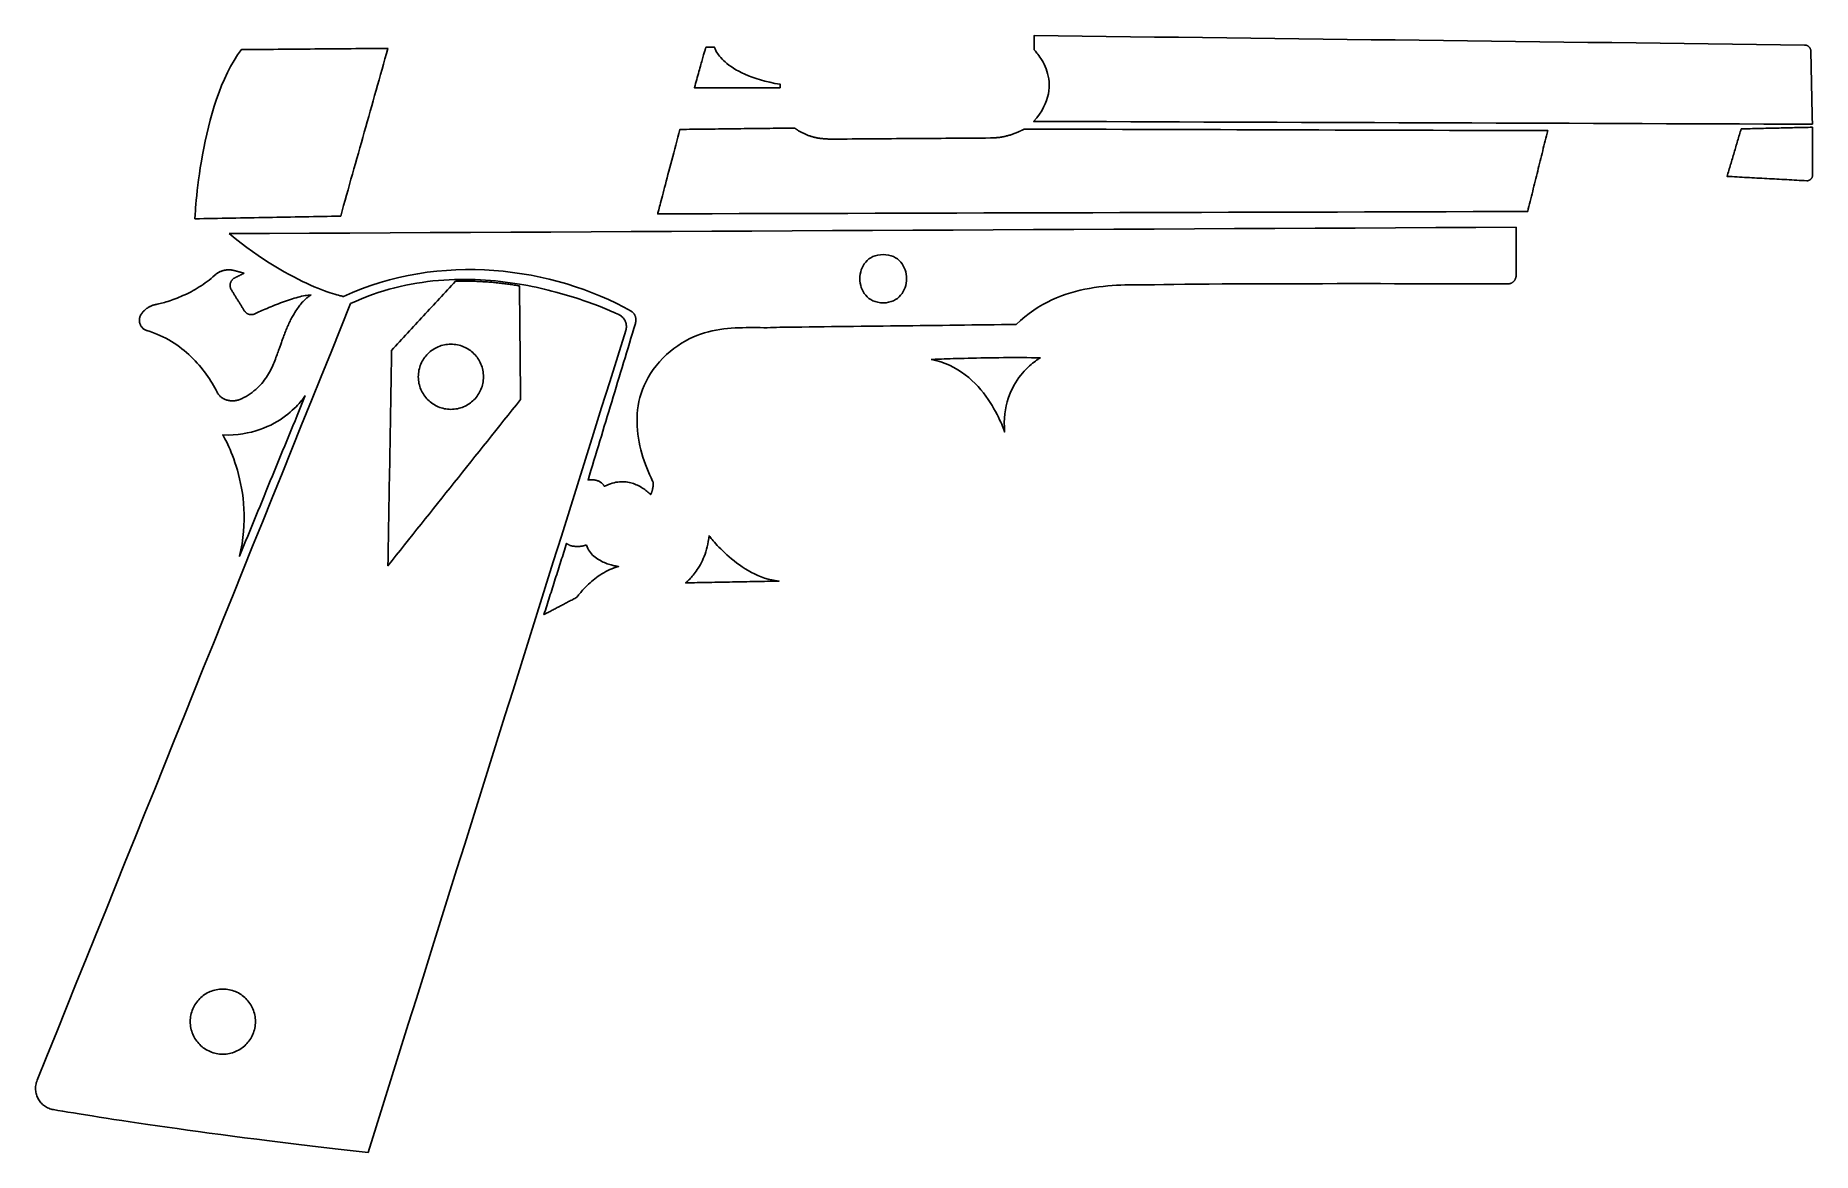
# Model space of a CAD drawing. Header units: millimetres. Extents: x 163 to 301, y -149 to -61.
import ezdxf

# ---------------------------------------------------------------- set-up
doc = ezdxf.new("R2010")
doc.units = ezdxf.units.MM

msp = doc.modelspace()

# ---------------------------------------------------------------- linework, layer by layer
for points in [[(220.730572, -65.497202), (220.730572, -65.488566), (220.730572, -65.47993), (220.730572, -65.471294), (220.730572, -65.462658), (220.730572, -65.454022), (220.730572, -65.445386), (220.730572, -65.43675), (220.730572, -65.428114), (220.730572, -65.419478), (220.730572, -65.410842), (220.730572, -65.402206), (220.730572, -65.39357), (220.730572, -65.384934), (220.730572, -65.376298), (220.730572, -65.367662), (220.730572, -65.359026), (220.730572, -65.35039), (220.730572, -65.341754), (220.730572, -65.333118), (220.730572, -65.324482), (220.730572, -65.315846), (220.730572, -65.30721), (220.730572, -65.298574), (220.730572, -65.289938), (220.730572, -65.281302), (220.730572, -65.272666), (220.730572, -65.26403), (220.730572, -65.255394), (220.730572, -65.246758), (220.730572, -65.238122), (220.730572, -65.229486), (220.730572, -65.22085), (220.308678, -65.143888), (219.910152, -65.059814), (219.534486, -64.969136), (219.180918, -64.872362), (218.848686, -64.770254), (218.537282, -64.663574), (218.245944, -64.55283), (217.974164, -64.43853), (217.72118, -64.321436), (217.48623, -64.202056), (217.268806, -64.081152), (217.0684, -63.959486), (216.883996, -63.837566), (216.71534, -63.7159), (216.561416, -63.59525), (216.421716, -63.476378), (216.295478, -63.359792), (216.182194, -63.246), (216.081102, -63.135764), (215.991694, -63.029846), (215.913208, -62.928754), (215.844882, -62.832996), (215.786208, -62.743334), (215.736678, -62.66053), (215.695276, -62.585092), (215.661494, -62.517528), (215.634824, -62.4586), (215.614504, -62.40907), (215.599772, -62.369446), (215.59012, -62.340236), (215.584786, -62.322202), (215.583262, -62.316106), (215.581738, -62.316106), (215.57742, -62.316106), (215.570308, -62.316106), (215.560656, -62.316106), (215.548718, -62.316106), (215.534494, -62.316106), (215.518238, -62.316106), (215.500204, -62.316106), (215.480392, -62.316106), (215.459056, -62.316106), (215.43645, -62.316106), (215.412574, -62.316106), (215.387682, -62.316106), (215.362028, -62.316106), (215.335612, -62.316106), (215.308688, -62.316106), (215.28151, -62.316106), (215.254078, -62.316106), (215.226646, -62.316106), (215.199468, -62.316106), (215.172544, -62.316106), (215.146128, -62.316106), (215.12022, -62.316106), (215.095328, -62.316106), (215.071452, -62.316106), (215.048592, -62.316106), (215.027256, -62.316106), (215.007444, -62.316106), (214.989156, -62.316106), (214.972646, -62.316106), (214.958168, -62.316106), (214.945976, -62.316106), (214.941404, -62.32017), (214.9348, -62.331854), (214.926418, -62.351158), (214.916004, -62.377828), (214.903812, -62.411864), (214.889842, -62.453012), (214.874094, -62.501018), (214.856568, -62.555882), (214.837518, -62.61735), (214.816944, -62.685422), (214.794592, -62.759844), (214.770716, -62.840362), (214.745316, -62.926722), (214.718646, -63.018924), (214.690452, -63.116968), (214.660734, -63.220346), (214.629746, -63.329312), (214.597488, -63.443358), (214.56396, -63.562484), (214.529162, -63.686436), (214.493348, -63.81496), (214.456264, -63.948056), (214.418164, -64.085724), (214.379048, -64.227456), (214.338916, -64.373252), (214.297768, -64.522858), (214.255858, -64.676274), (214.212932, -64.833246), (214.169244, -64.993774), (214.124794, -65.157604), (214.079582, -65.324482), (214.033608, -65.494154), (214.242904, -65.494154), (214.4522, -65.494154), (214.661496, -65.494154), (214.870792, -65.494154), (215.080088, -65.494154), (215.289384, -65.494154), (215.49868, -65.494154), (215.707976, -65.494154), (215.917272, -65.494154), (216.126568, -65.494154), (216.335864, -65.494154), (216.54516, -65.494154), (216.754456, -65.494154), (216.963752, -65.494154), (217.173048, -65.494154), (217.382344, -65.494154), (217.59164, -65.494154), (217.800936, -65.494154), (218.010232, -65.494154), (218.219528, -65.494154), (218.428824, -65.494154), (218.63812, -65.494154), (218.847416, -65.494154), (219.056712, -65.494154), (219.266008, -65.494154), (219.475304, -65.494154), (219.6846, -65.494154), (219.893896, -65.494154), (220.103192, -65.494154), (220.312488, -65.494154), (220.521784, -65.494154)], [(301.24908, -68.329302), (301.24527, -68.151248), (301.24146, -67.973194), (301.23765, -67.79514), (301.23384, -67.617086), (301.23003, -67.439032), (301.22622, -67.260978), (301.22241, -67.082924), (301.2186, -66.90487), (301.21479, -66.726816), (301.21098, -66.548762), (301.20717, -66.370708), (301.20336, -66.192654), (301.19955, -66.0146), (301.19574, -65.836546), (301.19193, -65.658492), (301.18812, -65.480438), (301.18431, -65.302384), (301.1805, -65.12433), (301.17669, -64.946276), (301.17288, -64.768222), (301.16907, -64.590168), (301.16526, -64.412114), (301.16145, -64.23406), (301.15764, -64.056006), (301.15383, -63.877952), (301.15002, -63.699898), (301.14621, -63.521844), (301.1424, -63.34379), (301.13859, -63.165736), (301.13478, -62.987682), (301.13097, -62.809628), (301.12716, -62.631574), (301.126144, -62.60719), (301.123858, -62.58306), (301.120302, -62.559184), (301.11573, -62.535816), (301.110142, -62.512956), (301.103284, -62.49035), (301.09541, -62.468252), (301.08652, -62.446662), (301.076614, -62.42558), (301.065946, -62.405006), (301.054262, -62.385194), (301.041562, -62.36589), (301.0281, -62.347348), (301.013876, -62.329314), (300.998636, -62.312042), (300.982634, -62.295532), (300.96587, -62.279784), (300.948598, -62.264798), (300.930564, -62.250574), (300.911768, -62.237366), (300.892464, -62.22492), (300.872398, -62.21349), (300.851824, -62.202822), (300.830742, -62.19317), (300.809152, -62.184534), (300.787054, -62.176914), (300.764448, -62.17031), (300.741334, -62.164722), (300.717966, -62.160404), (300.69409, -62.157102), (300.66996, -62.15507), (300.645576, -62.154054), (298.766738, -62.13094), (296.8879, -62.107826), (295.009062, -62.084712), (293.130224, -62.061598), (291.251386, -62.038484), (289.372548, -62.01537), (287.49371, -61.992256), (285.614872, -61.969142), (283.736034, -61.946028), (281.857196, -61.922914), (279.978358, -61.8998), (278.09952, -61.876686), (276.220682, -61.853572), (274.341844, -61.830458), (272.463006, -61.807344), (270.584168, -61.78423), (268.70533, -61.761116), (266.826492, -61.738002), (264.947654, -61.714888), (263.068816, -61.691774), (261.189978, -61.66866), (259.31114, -61.645546), (257.432302, -61.622432), (255.553464, -61.599318), (253.674626, -61.576204), (251.795788, -61.55309), (249.91695, -61.529976), (248.038112, -61.506862), (246.159274, -61.483748), (244.280436, -61.460634), (242.401598, -61.43752), (240.52276, -61.414406), (240.52276, -61.449204), (240.52276, -61.484002), (240.52276, -61.5188), (240.52276, -61.553598), (240.52276, -61.588396), (240.52276, -61.623194), (240.52276, -61.657992), (240.52276, -61.69279), (240.52276, -61.727588), (240.52276, -61.762386), (240.52276, -61.797184), (240.52276, -61.831982), (240.52276, -61.86678), (240.52276, -61.901578), (240.52276, -61.936376), (240.52276, -61.971174), (240.52276, -62.005972), (240.52276, -62.04077), (240.52276, -62.075568), (240.52276, -62.110366), (240.52276, -62.145164), (240.52276, -62.179962), (240.52276, -62.21476), (240.52276, -62.249558), (240.52276, -62.284356), (240.52276, -62.319154), (240.52276, -62.353952), (240.52276, -62.38875), (240.52276, -62.423548), (240.52276, -62.458346), (240.52276, -62.493144), (240.52276, -62.527942), (240.53038, -62.535308), (240.552224, -62.557406), (240.587022, -62.593728), (240.632996, -62.64402), (240.688876, -62.707774), (240.753138, -62.784482), (240.824258, -62.87389), (240.900712, -62.975744), (240.980976, -63.089536), (241.06378, -63.214758), (241.147346, -63.351156), (241.230404, -63.498476), (241.31143, -63.65621), (241.3889, -63.82385), (241.461544, -64.001142), (241.527584, -64.187578), (241.58575, -64.382904), (241.634518, -64.586612), (241.672364, -64.798448), (241.697764, -65.018158), (241.709194, -65.24498), (241.705384, -65.478914), (241.684556, -65.719198), (241.64544, -65.965578), (241.586512, -66.2178), (241.506248, -66.475356), (241.403124, -66.737992), (241.27587, -67.0052), (241.122708, -67.276726), (240.942368, -67.552062), (240.733326, -67.8307), (240.494058, -68.112386), (242.392708, -68.119244), (244.291358, -68.126102), (246.190008, -68.13296), (248.088658, -68.139818), (249.987308, -68.146676), (251.885958, -68.153534), (253.784608, -68.160392), (255.683258, -68.16725), (257.581908, -68.174108), (259.480558, -68.180966), (261.379208, -68.187824), (263.277858, -68.194682), (265.176508, -68.20154), (267.075158, -68.208398), (268.973808, -68.215256), (270.872458, -68.222114), (272.771108, -68.228972), (274.669758, -68.23583), (276.568408, -68.242688), (278.467058, -68.249546), (280.365708, -68.256404), (282.264358, -68.263262), (284.163008, -68.27012), (286.061658, -68.276978), (287.960308, -68.283836), (289.858958, -68.290694), (291.757608, -68.297552), (293.656258, -68.30441), (295.554908, -68.311268), (297.453558, -68.318126), (299.352208, -68.324984)], [(186.433714, -75.500484), (186.078114, -75.507088), (185.722514, -75.513692), (185.366914, -75.520296), (185.011314, -75.5269), (184.655714, -75.533504), (184.300114, -75.540108), (183.944514, -75.546712), (183.588914, -75.553316), (183.233314, -75.55992), (182.877714, -75.566524), (182.522114, -75.573128), (182.166514, -75.579732), (181.810914, -75.586336), (181.455314, -75.59294), (181.099714, -75.599544), (180.744114, -75.606148), (180.388514, -75.612752), (180.032914, -75.619356), (179.677314, -75.62596), (179.321714, -75.632564), (178.966114, -75.639168), (178.610514, -75.645772), (178.254914, -75.652376), (177.899314, -75.65898), (177.543714, -75.665584), (177.188114, -75.672188), (176.832514, -75.678792), (176.476914, -75.685396), (176.121314, -75.692), (175.765714, -75.698604), (175.410114, -75.705208), (175.054514, -75.711812), (175.055784, -75.686158), (175.059594, -75.61072), (175.066706, -75.487784), (175.077374, -75.320144), (175.092106, -75.110086), (175.111156, -74.86015), (175.135286, -74.572876), (175.16475, -74.250804), (175.200056, -73.89622), (175.241712, -73.511664), (175.290226, -73.099676), (175.346106, -72.662796), (175.409606, -72.20331), (175.481234, -71.724012), (175.561498, -71.227188), (175.650906, -70.715378), (175.749712, -70.191122), (175.858678, -69.656706), (175.978058, -69.11467), (176.10836, -68.567554), (176.250092, -68.017898), (176.403508, -67.468242), (176.56937, -66.920872), (176.747932, -66.378582), (176.939702, -65.843658), (177.145188, -65.318386), (177.364898, -64.80556), (177.599086, -64.307466), (177.84826, -63.826644), (178.112928, -63.365634), (178.393598, -62.926976), (178.690778, -62.51321), (179.047902, -62.510162), (179.405026, -62.507114), (179.76215, -62.504066), (180.119274, -62.501018), (180.476398, -62.49797), (180.833522, -62.494922), (181.190646, -62.491874), (181.54777, -62.488826), (181.904894, -62.485778), (182.262018, -62.48273), (182.619142, -62.479682), (182.976266, -62.476634), (183.33339, -62.473586), (183.690514, -62.470538), (184.047638, -62.46749), (184.404762, -62.464442), (184.761886, -62.461394), (185.11901, -62.458346), (185.476134, -62.455298), (185.833258, -62.45225), (186.190382, -62.449202), (186.547506, -62.446154), (186.90463, -62.443106), (187.261754, -62.440058), (187.618878, -62.43701), (187.976002, -62.433962), (188.333126, -62.430914), (188.69025, -62.427866), (189.047374, -62.424818), (189.404498, -62.42177), (189.761622, -62.418722), (190.118746, -62.415674), (190.00343, -62.82436), (189.888114, -63.233046), (189.772798, -63.641732), (189.657482, -64.050418), (189.542166, -64.459104), (189.42685, -64.86779), (189.311534, -65.276476), (189.196218, -65.685162), (189.080902, -66.093848), (188.965586, -66.502534), (188.85027, -66.91122), (188.734954, -67.319906), (188.619638, -67.728592), (188.504322, -68.137278), (188.389006, -68.545964), (188.27369, -68.95465), (188.158374, -69.363336), (188.043058, -69.772022), (187.927742, -70.180708), (187.812426, -70.589394), (187.69711, -70.99808), (187.581794, -71.406766), (187.466478, -71.815452), (187.351162, -72.224138), (187.235846, -72.632824), (187.12053, -73.04151), (187.005214, -73.450196), (186.889898, -73.858882), (186.774582, -74.267568), (186.659266, -74.676254), (186.54395, -75.08494)], [(239.774222, -68.708016), (239.763554, -68.713604), (239.752378, -68.719446), (239.740948, -68.725288), (239.729264, -68.73113), (239.717326, -68.737226), (239.705134, -68.743322), (239.692942, -68.749418), (239.680496, -68.755514), (239.667796, -68.761864), (239.654842, -68.768214), (239.641634, -68.774564), (239.628172, -68.781168), (239.614456, -68.787772), (239.600486, -68.794376), (239.586516, -68.80098), (239.572292, -68.807584), (239.557814, -68.814442), (239.543336, -68.8213), (239.528604, -68.828158), (239.513618, -68.835016), (239.498632, -68.841874), (239.483392, -68.848986), (239.467898, -68.856098), (239.452404, -68.86321), (239.436656, -68.870322), (239.420908, -68.877434), (239.404906, -68.884546), (239.388904, -68.891912), (239.372648, -68.899278), (239.356392, -68.906644), (239.339882, -68.91401), (239.323372, -68.921376), (239.255046, -68.951348), (239.186974, -68.980304), (239.119156, -69.008244), (239.051592, -69.035168), (238.984282, -69.06133), (238.917226, -69.086476), (238.850424, -69.110606), (238.783622, -69.13372), (238.71682, -69.155818), (238.650018, -69.1769), (238.58347, -69.19722), (238.516668, -69.216524), (238.449866, -69.234812), (238.383064, -69.252084), (238.316008, -69.268594), (238.248952, -69.284088), (238.181642, -69.298566), (238.114078, -69.312028), (238.04626, -69.324728), (237.978188, -69.336412), (237.909608, -69.347334), (237.840774, -69.35724), (237.771432, -69.36613), (237.701582, -69.374258), (237.631224, -69.38137), (237.560358, -69.38772), (237.488984, -69.393054), (237.417102, -69.397626), (237.344458, -69.401182), (237.271306, -69.403976), (237.197392, -69.405754), (237.122716, -69.40677), (236.737144, -69.409564), (236.351572, -69.412358), (235.966, -69.415152), (235.580428, -69.417946), (235.194856, -69.42074), (234.809284, -69.423534), (234.423712, -69.426328), (234.03814, -69.429122), (233.652568, -69.431916), (233.266996, -69.43471), (232.881424, -69.437504), (232.495852, -69.440298), (232.11028, -69.443092), (231.724708, -69.445886), (231.339136, -69.44868), (230.953564, -69.451474), (230.567992, -69.454268), (230.18242, -69.457062), (229.796848, -69.459856), (229.411276, -69.46265), (229.025704, -69.465444), (228.640132, -69.468238), (228.25456, -69.471032), (227.868988, -69.473826), (227.483416, -69.47662), (227.097844, -69.479414), (226.712272, -69.482208), (226.3267, -69.485002), (225.941128, -69.487796), (225.555556, -69.49059), (225.169984, -69.493384), (224.784412, -69.496178), (224.761044, -69.496178), (224.737168, -69.496178), (224.713038, -69.495924), (224.688654, -69.49567), (224.663762, -69.495162), (224.638616, -69.494654), (224.613216, -69.494146), (224.587562, -69.493384), (224.5614, -69.492622), (224.534984, -69.491606), (224.508314, -69.49059), (224.48139, -69.489574), (224.454212, -69.488304), (224.42678, -69.487034), (224.399094, -69.48551), (224.371154, -69.483986), (224.343214, -69.482462), (224.31502, -69.480684), (224.286572, -69.478906), (224.25787, -69.476874), (224.229168, -69.474842), (224.200212, -69.472556), (224.171256, -69.47027), (224.142046, -69.467984), (224.112836, -69.465444), (224.083372, -69.462904), (224.053908, -69.46011), (224.02419, -69.457316), (223.994472, -69.454522), (223.964754, -69.451474), (223.935036, -69.448426), (223.905064, -69.445124), (223.84512, -69.438266), (223.78543, -69.430392), (223.72574, -69.421756), (223.666304, -69.412104), (223.607122, -69.40169), (223.54794, -69.39026), (223.489012, -69.378068), (223.430338, -69.36486), (223.371918, -69.35089), (223.313752, -69.336158), (223.25584, -69.32041), (223.198182, -69.3039), (223.140778, -69.286628), (223.083628, -69.268594), (223.026732, -69.249544), (222.97009, -69.229732), (222.913702, -69.209158), (222.857568, -69.187822), (222.801688, -69.165724), (222.746316, -69.14261), (222.691198, -69.118734), (222.636334, -69.094096), (222.581724, -69.068696), (222.527622, -69.042534), (222.473774, -69.01561), (222.420434, -68.987924), (222.367348, -68.959476), (222.31477, -68.930266), (222.262446, -68.900294), (222.21063, -68.86956), (222.159068, -68.838064), (222.108014, -68.805806), (222.10014, -68.800726), (222.092266, -68.795646), (222.084392, -68.790566), (222.076518, -68.785486), (222.068644, -68.780406), (222.06077, -68.775326), (222.052896, -68.770246), (222.045022, -68.765166), (222.037148, -68.760086), (222.029274, -68.755006), (222.0214, -68.749926), (222.013526, -68.744846), (222.005652, -68.739766), (221.997778, -68.734686), (221.989904, -68.729606), (221.98203, -68.724526), (221.974156, -68.719446), (221.966282, -68.714366), (221.958408, -68.709286), (221.950534, -68.704206), (221.94266, -68.699126), (221.934786, -68.694046), (221.926912, -68.688966), (221.919038, -68.683886), (221.911164, -68.678806), (221.90329, -68.673726), (221.895416, -68.668646), (221.887542, -68.663566), (221.879668, -68.658486), (221.871794, -68.653406), (221.86392, -68.648326), (221.856046, -68.643246), (221.826582, -68.643246), (221.797118, -68.643246), (221.767654, -68.643246), (221.73819, -68.643246), (221.708726, -68.643246), (221.679262, -68.643246), (221.649798, -68.643246), (221.620334, -68.643246), (221.59087, -68.643246), (221.561406, -68.643246), (221.531942, -68.643246), (221.502478, -68.643246), (221.473014, -68.643246), (221.44355, -68.643246), (221.414086, -68.643246), (221.384622, -68.643246), (221.355158, -68.643246), (221.325694, -68.643246), (221.29623, -68.643246), (221.266766, -68.643246), (221.237302, -68.643246), (221.207838, -68.643246), (221.178374, -68.643246), (221.14891, -68.643246), (221.119446, -68.643246), (221.089982, -68.643246), (221.060518, -68.643246), (221.031054, -68.643246), (221.00159, -68.643246), (220.972126, -68.643246), (220.942662, -68.643246), (220.913198, -68.643246), (220.662754, -68.646294), (220.41231, -68.649342), (220.161866, -68.65239), (219.911422, -68.655438), (219.660978, -68.658486), (219.410534, -68.661534), (219.16009, -68.664582), (218.909646, -68.66763), (218.659202, -68.670678), (218.408758, -68.673726), (218.158314, -68.676774), (217.90787, -68.679822), (217.657426, -68.68287), (217.406982, -68.685918), (217.156538, -68.688966), (216.906094, -68.692014), (216.65565, -68.695062), (216.405206, -68.69811), (216.154762, -68.701158), (215.904318, -68.704206), (215.653874, -68.707254), (215.40343, -68.710302), (215.152986, -68.71335), (214.902542, -68.716398), (214.652098, -68.719446), (214.401654, -68.722494), (214.15121, -68.725542), (213.900766, -68.72859), (213.650322, -68.731638), (213.399878, -68.734686), (213.149434, -68.737734), (212.89899, -68.740782), (212.817456, -69.047614), (212.736176, -69.353938), (212.65515, -69.659246), (212.574632, -69.96303), (212.494622, -70.264782), (212.415628, -70.563486), (212.337396, -70.858888), (212.260434, -71.150226), (212.184742, -71.436992), (212.110574, -71.718424), (212.03793, -71.994014), (211.967064, -72.263), (211.897976, -72.524874), (211.831174, -72.778874), (211.766404, -73.024746), (211.704174, -73.261474), (211.644484, -73.488804), (211.587334, -73.70572), (211.533232, -73.911968), (211.482178, -74.106786), (211.434172, -74.289412), (211.389468, -74.459592), (211.34832, -74.61631), (211.310982, -74.759312), (211.277454, -74.887582), (211.247736, -75.000866), (211.222082, -75.098402), (211.200746, -75.179682), (211.183982, -75.243944), (211.17179, -75.29068), (211.164424, -75.319128), (211.161884, -75.32878), (213.283038, -75.322938), (215.404192, -75.317096), (217.525346, -75.311254), (219.6465, -75.305412), (221.767654, -75.29957), (223.888808, -75.293728), (226.009962, -75.287886), (228.131116, -75.282044), (230.25227, -75.276202), (232.373424, -75.27036), (234.494578, -75.264518), (236.615732, -75.258676), (238.736886, -75.252834), (240.85804, -75.246992), (242.979194, -75.24115), (245.100348, -75.235308), (247.221502, -75.229466), (249.342656, -75.223624), (251.46381, -75.217782), (253.584964, -75.21194), (255.706118, -75.206098), (257.827272, -75.200256), (259.948426, -75.194414), (262.06958, -75.188572), (264.190734, -75.18273), (266.311888, -75.176888), (268.433042, -75.171046), (270.554196, -75.165204), (272.67535, -75.159362), (274.796504, -75.15352), (276.917658, -75.147678), (279.038812, -75.141836), (279.08758, -74.944732), (279.136348, -74.747628), (279.185116, -74.550524), (279.233884, -74.35342), (279.282652, -74.156316), (279.33142, -73.959212), (279.380188, -73.762108), (279.428956, -73.565004), (279.477724, -73.3679), (279.526492, -73.170796), (279.57526, -72.973692), (279.624028, -72.776588), (279.672796, -72.579484), (279.721564, -72.38238), (279.770332, -72.185276), (279.8191, -71.988172), (279.867868, -71.791068), (279.916636, -71.593964), (279.965404, -71.39686), (280.014172, -71.199756), (280.06294, -71.002652), (280.111708, -70.805548), (280.160476, -70.608444), (280.209244, -70.41134), (280.258012, -70.214236), (280.30678, -70.017132), (280.355548, -69.820028), (280.404316, -69.622924), (280.453084, -69.42582), (280.501852, -69.228716), (280.55062, -69.031612), (280.599388, -68.834508), (279.323546, -68.830698), (278.047704, -68.826888), (276.771862, -68.823078), (275.49602, -68.819268), (274.220178, -68.815458), (272.944336, -68.811648), (271.668494, -68.807838), (270.392652, -68.804028), (269.11681, -68.800218), (267.840968, -68.796408), (266.565126, -68.792598), (265.289284, -68.788788), (264.013442, -68.784978), (262.7376, -68.781168), (261.461758, -68.777358), (260.185916, -68.773548), (258.910074, -68.769738), (257.634232, -68.765928), (256.35839, -68.762118), (255.082548, -68.758308), (253.806706, -68.754498), (252.530864, -68.750688), (251.255022, -68.746878), (249.97918, -68.743068), (248.703338, -68.739258), (247.427496, -68.735448), (246.151654, -68.731638), (244.875812, -68.727828), (243.59997, -68.724018), (242.324128, -68.720208), (241.048286, -68.716398)], [(295.69537, -68.698364), (295.869106, -68.6943), (296.042842, -68.690236), (296.216578, -68.686172), (296.390314, -68.682108), (296.56405, -68.678298), (296.737786, -68.674234), (296.911522, -68.67017), (297.085258, -68.666106), (297.258994, -68.662296), (297.43273, -68.658232), (297.606466, -68.654168), (297.780202, -68.650104), (297.953938, -68.646294), (298.127674, -68.64223), (298.30141, -68.638166), (298.475146, -68.634102), (298.648882, -68.630292), (298.822618, -68.626228), (298.996354, -68.622164), (299.17009, -68.6181), (299.343826, -68.61429), (299.517562, -68.610226), (299.691298, -68.606162), (299.865034, -68.602098), (300.03877, -68.598288), (300.212506, -68.594224), (300.386242, -68.59016), (300.559978, -68.586096), (300.733714, -68.582032), (300.90745, -68.578222), (301.081186, -68.574158), (301.254922, -68.570094), (301.254922, -68.687188), (301.254922, -68.804282), (301.254922, -68.921376), (301.254922, -69.03847), (301.254922, -69.155564), (301.254922, -69.272658), (301.254922, -69.389752), (301.254922, -69.506846), (301.254922, -69.62394), (301.254922, -69.741034), (301.254922, -69.858128), (301.254922, -69.975222), (301.254922, -70.092316), (301.254922, -70.20941), (301.254922, -70.326504), (301.254922, -70.443598), (301.254922, -70.560692), (301.254922, -70.677786), (301.254922, -70.79488), (301.254922, -70.911974), (301.254922, -71.029068), (301.254922, -71.146162), (301.254922, -71.263256), (301.254922, -71.38035), (301.254922, -71.497444), (301.254922, -71.614538), (301.254922, -71.731632), (301.254922, -71.848726), (301.254922, -71.96582), (301.254922, -72.082914), (301.254922, -72.200008), (301.254922, -72.317102), (301.254414, -72.339962), (301.252636, -72.362568), (301.249842, -72.384666), (301.245778, -72.40651), (301.240698, -72.427846), (301.234602, -72.448674), (301.22749, -72.469248), (301.219362, -72.489314), (301.210218, -72.508872), (301.200058, -72.527668), (301.189136, -72.545956), (301.177198, -72.563736), (301.164498, -72.580754), (301.151036, -72.59701), (301.136812, -72.612758), (301.121826, -72.627744), (301.106078, -72.641968), (301.089568, -72.65543), (301.07255, -72.66813), (301.05477, -72.679814), (301.036482, -72.690736), (301.017686, -72.700642), (300.998382, -72.709786), (300.97857, -72.717914), (300.95825, -72.725026), (300.937422, -72.731122), (300.916086, -72.736202), (300.894496, -72.740266), (300.872652, -72.74306), (300.8503, -72.744838), (300.827694, -72.745346), (300.804834, -72.744584), (300.610778, -72.733916), (300.416722, -72.723248), (300.222666, -72.71258), (300.02861, -72.701912), (299.834554, -72.691244), (299.640498, -72.680576), (299.446442, -72.669908), (299.252386, -72.65924), (299.05833, -72.648572), (298.864274, -72.637904), (298.670218, -72.627236), (298.476162, -72.616568), (298.282106, -72.6059), (298.08805, -72.595232), (297.893994, -72.584564), (297.699938, -72.573896), (297.505882, -72.563228), (297.311826, -72.55256), (297.11777, -72.541892), (296.923714, -72.531224), (296.729658, -72.520556), (296.535602, -72.509888), (296.341546, -72.49922), (296.14749, -72.488552), (295.953434, -72.477884), (295.759378, -72.467216), (295.565322, -72.456548), (295.371266, -72.44588), (295.17721, -72.435212), (294.983154, -72.424544), (294.789098, -72.413876), (294.595042, -72.403208), (294.629332, -72.287384), (294.663622, -72.17156), (294.697912, -72.055736), (294.732202, -71.939912), (294.766492, -71.824088), (294.800782, -71.708264), (294.835072, -71.59244), (294.869362, -71.476616), (294.903652, -71.360792), (294.937942, -71.244968), (294.972232, -71.129144), (295.006522, -71.01332), (295.040812, -70.897496), (295.075102, -70.781672), (295.109392, -70.665848), (295.143682, -70.550024), (295.177972, -70.4342), (295.212262, -70.318376), (295.246552, -70.202552), (295.280842, -70.086728), (295.315132, -69.970904), (295.349422, -69.85508), (295.383712, -69.739256), (295.418002, -69.623432), (295.452292, -69.507608), (295.486582, -69.391784), (295.520872, -69.27596), (295.555162, -69.160136), (295.589452, -69.044312), (295.623742, -68.928488), (295.658032, -68.812664)], [(177.731166, -76.865734), (178.199034, -77.246226), (178.65979, -77.60716), (179.112926, -77.949044), (179.557934, -78.272386), (179.994306, -78.577694), (180.421534, -78.865476), (180.83911, -79.135986), (181.246526, -79.389986), (181.643274, -79.62773), (182.028846, -79.84998), (182.402734, -80.05699), (182.76443, -80.249522), (183.113426, -80.42783), (183.449214, -80.592422), (183.771286, -80.743806), (184.079134, -80.88249), (184.37225, -81.008982), (184.650126, -81.12379), (184.912254, -81.227422), (185.158126, -81.320386), (185.387234, -81.402936), (185.59907, -81.475834), (185.793126, -81.539334), (185.968894, -81.594198), (186.125866, -81.64068), (186.263534, -81.679542), (186.38139, -81.711038), (186.478926, -81.735676), (186.555634, -81.753964), (186.611006, -81.76641), (186.644788, -81.773522), (186.656218, -81.775808), (187.35802, -81.462372), (188.067696, -81.17586), (188.784484, -80.915764), (189.507622, -80.681576), (190.236348, -80.473042), (190.969646, -80.289654), (191.707008, -80.130904), (192.447418, -79.996538), (193.190114, -79.886048), (193.934334, -79.798926), (194.679316, -79.734918), (195.424298, -79.693516), (196.168518, -79.674212), (196.91096, -79.676498), (197.651116, -79.70012), (198.38797, -79.74457), (199.12076, -79.80934), (199.848724, -79.893922), (200.5711, -79.998062), (201.287126, -80.121252), (201.99604, -80.263238), (202.69708, -80.423258), (203.38923, -80.601058), (204.071982, -80.796384), (204.74432, -81.008474), (205.405482, -81.237074), (206.054706, -81.481676), (206.69123, -81.742026), (207.314292, -82.017362), (207.92313, -82.30743), (208.516982, -82.611976), (209.094832, -82.930238), (209.129884, -82.95132), (209.162904, -82.973672), (209.193892, -82.997294), (209.222848, -83.021932), (209.250026, -83.047586), (209.275172, -83.074256), (209.29854, -83.101942), (209.32013, -83.13039), (209.339942, -83.1596), (209.35823, -83.189572), (209.37474, -83.220052), (209.389726, -83.25104), (209.403188, -83.282536), (209.415126, -83.31454), (209.42554, -83.346798), (209.434684, -83.37931), (209.442304, -83.412076), (209.448654, -83.444842), (209.453734, -83.477608), (209.457544, -83.510374), (209.460338, -83.54314), (209.461862, -83.575652), (209.46237, -83.60791), (209.461862, -83.639914), (209.460338, -83.671664), (209.457798, -83.702906), (209.454496, -83.73364), (209.450178, -83.763866), (209.445098, -83.79333), (209.439256, -83.822032), (209.432652, -83.849972), (209.42554, -83.87715), (209.30997, -84.259166), (209.1944, -84.641182), (209.07883, -85.023198), (208.96326, -85.405214), (208.84769, -85.78723), (208.73212, -86.169246), (208.61655, -86.551262), (208.50098, -86.933278), (208.38541, -87.315294), (208.26984, -87.69731), (208.15427, -88.079326), (208.0387, -88.461342), (207.92313, -88.843358), (207.80756, -89.225374), (207.69199, -89.60739), (207.57642, -89.989406), (207.46085, -90.371422), (207.34528, -90.753438), (207.22971, -91.135454), (207.11414, -91.51747), (206.99857, -91.899486), (206.883, -92.281502), (206.76743, -92.663518), (206.65186, -93.045534), (206.53629, -93.42755), (206.42072, -93.809566), (206.30515, -94.191582), (206.18958, -94.573598), (206.07401, -94.955614), (205.95844, -95.33763), (205.84287, -95.719646), (205.7273, -96.101662), (205.818486, -96.08947), (205.905608, -96.081596), (205.988666, -96.077786), (206.067914, -96.07804), (206.143352, -96.08185), (206.21498, -96.088962), (206.282798, -96.099122), (206.34706, -96.112076), (206.407766, -96.12757), (206.464916, -96.14535), (206.518764, -96.165162), (206.56931, -96.186752), (206.616554, -96.209866), (206.66075, -96.23425), (206.701898, -96.25965), (206.739998, -96.285558), (206.775304, -96.311974), (206.807562, -96.338644), (206.837026, -96.365314), (206.86395, -96.391476), (206.888334, -96.41713), (206.910178, -96.442022), (206.929482, -96.465644), (206.9465, -96.487996), (206.961232, -96.50857), (206.973678, -96.527366), (206.984092, -96.543876), (206.992474, -96.5581), (206.998824, -96.56953), (207.003142, -96.578166), (207.005682, -96.5835), (207.006444, -96.585278), (207.163924, -96.510348), (207.318356, -96.444816), (207.46974, -96.388428), (207.618076, -96.34093), (207.763364, -96.301814), (207.905604, -96.270826), (208.04505, -96.247712), (208.181448, -96.231964), (208.315052, -96.223582), (208.445862, -96.221804), (208.573624, -96.22663), (208.698592, -96.237552), (208.820766, -96.254316), (208.940146, -96.276414), (209.056732, -96.303592), (209.170524, -96.335596), (209.281522, -96.372172), (209.389726, -96.412812), (209.495136, -96.457262), (209.598006, -96.505014), (209.698082, -96.556068), (209.795364, -96.609662), (209.890106, -96.665796), (209.982308, -96.723962), (210.071716, -96.783906), (210.158584, -96.845374), (210.242912, -96.907858), (210.3247, -96.971104), (210.403948, -97.034858), (210.480656, -97.098612), (210.554824, -97.162112), (210.626452, -97.22485), (210.627722, -97.221294), (210.628992, -97.217738), (210.630262, -97.214182), (210.631532, -97.210626), (210.632802, -97.20707), (210.634072, -97.203514), (210.635342, -97.199958), (210.636612, -97.196402), (210.637882, -97.192846), (210.639152, -97.18929), (210.640422, -97.185734), (210.641692, -97.182178), (210.642962, -97.178622), (210.644232, -97.175066), (210.645502, -97.17151), (210.646772, -97.167954), (210.648042, -97.164398), (210.649312, -97.160842), (210.650582, -97.157286), (210.651852, -97.15373), (210.653122, -97.150174), (210.654392, -97.146872), (210.655662, -97.14357), (210.656932, -97.140268), (210.658202, -97.136966), (210.659472, -97.133664), (210.660996, -97.130362), (210.66252, -97.12706), (210.664044, -97.123758), (210.665568, -97.120456), (210.667092, -97.117154), (210.668616, -97.113852), (210.677506, -97.092516), (210.686396, -97.069402), (210.695286, -97.044764), (210.704176, -97.018856), (210.713066, -96.991678), (210.721702, -96.96323), (210.730338, -96.933766), (210.73872, -96.90354), (210.746848, -96.872298), (210.754722, -96.840294), (210.762342, -96.807782), (210.769454, -96.774762), (210.776312, -96.741234), (210.782662, -96.707452), (210.788504, -96.673416), (210.793838, -96.63938), (210.79841, -96.605344), (210.802474, -96.571562), (210.805776, -96.53778), (210.80857, -96.504506), (210.810602, -96.47174), (210.811618, -96.439482), (210.811872, -96.407732), (210.811364, -96.376744), (210.80984, -96.346772), (210.8073, -96.317816), (210.803744, -96.289876), (210.799172, -96.263206), (210.793584, -96.237806), (210.786726, -96.213676), (210.778598, -96.19107), (210.769454, -96.170242), (210.651344, -95.924878), (210.53552, -95.672148), (210.422998, -95.412306), (210.314032, -95.14586), (210.209638, -94.873064), (210.110324, -94.594426), (210.016852, -94.3102), (209.929984, -94.020894), (209.850228, -93.727016), (209.778346, -93.42882), (209.7151, -93.126814), (209.660998, -92.821252), (209.617056, -92.512642), (209.583528, -92.201238), (209.56143, -91.887548), (209.55127, -91.571826), (209.55381, -91.25458), (209.569812, -90.936318), (209.599784, -90.617294), (209.644488, -90.298016), (209.704432, -89.978738), (209.780632, -89.659968), (209.873596, -89.34196), (209.983832, -89.025222), (210.112356, -88.710008), (210.259676, -88.396826), (210.426554, -88.086184), (210.613498, -87.778336), (210.82127, -87.473536), (211.050632, -87.172546), (211.302346, -86.875366), (211.57692, -86.582758), (211.859622, -86.308946), (212.145626, -86.056724), (212.434678, -85.82533), (212.72627, -85.614002), (213.020148, -85.421724), (213.316058, -85.24748), (213.613746, -85.090508), (213.912704, -84.950046), (214.212678, -84.825078), (214.513414, -84.714588), (214.814658, -84.617814), (215.115902, -84.533994), (215.416892, -84.462112), (215.717374, -84.401152), (216.017094, -84.350352), (216.315798, -84.308696), (216.612978, -84.275422), (216.90838, -84.249768), (217.20175, -84.230718), (217.49258, -84.217256), (217.78087, -84.20862), (218.066112, -84.203794), (218.348052, -84.202016), (218.626182, -84.202524), (218.900502, -84.204302), (219.170504, -84.206334), (219.435934, -84.207858), (219.696284, -84.207858), (219.951554, -84.205572), (220.201236, -84.199984), (220.445076, -84.190332), (220.68282, -84.175854), (221.259654, -84.168996), (221.836488, -84.162138), (222.413322, -84.15528), (222.990156, -84.148422), (223.56699, -84.141564), (224.143824, -84.134706), (224.720658, -84.127848), (225.297492, -84.12099), (225.874326, -84.114132), (226.45116, -84.107274), (227.027994, -84.100416), (227.604828, -84.093558), (228.181662, -84.0867), (228.758496, -84.079842), (229.33533, -84.072984), (229.912164, -84.066126), (230.488998, -84.059268), (231.065832, -84.05241), (231.642666, -84.045552), (232.2195, -84.038694), (232.796334, -84.031836), (233.373168, -84.024978), (233.950002, -84.01812), (234.526836, -84.011262), (235.10367, -84.004404), (235.680504, -83.997546), (236.257338, -83.990688), (236.834172, -83.98383), (237.411006, -83.976972), (237.98784, -83.970114), (238.564674, -83.963256), (239.141508, -83.956398), (239.471454, -83.646518), (239.80775, -83.357974), (240.149634, -83.090258), (240.496852, -82.842354), (240.848642, -82.6135), (241.204242, -82.402934), (241.563398, -82.210148), (241.925348, -82.034126), (242.28933, -81.874106), (242.65509, -81.729326), (243.021866, -81.599024), (243.38915, -81.482438), (243.75618, -81.378806), (244.122448, -81.287366), (244.487446, -81.207356), (244.850666, -81.138014), (245.211346, -81.078578), (245.568978, -81.028286), (245.9228, -80.986376), (246.272304, -80.952086), (246.616982, -80.924654), (246.956326, -80.903064), (247.289574, -80.886808), (247.616218, -80.875124), (247.93575, -80.86725), (248.247408, -80.86217), (248.550684, -80.859376), (248.84507, -80.858106), (249.129804, -80.857344), (249.404378, -80.856582), (249.668284, -80.855058), (249.92076, -80.851756), (250.645676, -80.840326), (251.440188, -80.829912), (252.297946, -80.820514), (253.212854, -80.812132), (254.17907, -80.804766), (255.190498, -80.798416), (256.241042, -80.792828), (257.324606, -80.788002), (258.435094, -80.783938), (259.566664, -80.780636), (260.712966, -80.778096), (261.868158, -80.776064), (263.026144, -80.77454), (264.180828, -80.773524), (265.326114, -80.773016), (266.455906, -80.773016), (267.564108, -80.773524), (268.644878, -80.774286), (269.691866, -80.775302), (270.69923, -80.776572), (271.660874, -80.778096), (272.570702, -80.77962), (273.422618, -80.781144), (274.210526, -80.782922), (274.928584, -80.7847), (275.570442, -80.786224), (276.130258, -80.787748), (276.601936, -80.789018), (276.97938, -80.790034), (277.256494, -80.790796), (277.427182, -80.791304), (277.485348, -80.791558), (277.518876, -80.790796), (277.551896, -80.788256), (277.584408, -80.783938), (277.616412, -80.778096), (277.647908, -80.770476), (277.678642, -80.761332), (277.708868, -80.750664), (277.738332, -80.738726), (277.767034, -80.725264), (277.794974, -80.710278), (277.822152, -80.694022), (277.848568, -80.676496), (277.873968, -80.6577), (277.898606, -80.637634), (277.922228, -80.616552), (277.944834, -80.5942), (277.966424, -80.570832), (277.986744, -80.546448), (278.006048, -80.521048), (278.024082, -80.494632), (278.0411, -80.4672), (278.056848, -80.439006), (278.071326, -80.41005), (278.08428, -80.380332), (278.095964, -80.349852), (278.106124, -80.31861), (278.115014, -80.286606), (278.12238, -80.254094), (278.128222, -80.22082), (278.132286, -80.187038), (278.134826, -80.152748), (278.135588, -80.118204), (278.135588, -80.00111), (278.135588, -79.884016), (278.135588, -79.766922), (278.135588, -79.649828), (278.135588, -79.532734), (278.135588, -79.41564), (278.135588, -79.298546), (278.135588, -79.181452), (278.135588, -79.064358), (278.135588, -78.947264), (278.135588, -78.83017), (278.135588, -78.713076), (278.135588, -78.595982), (278.135588, -78.478888), (278.135588, -78.361794), (278.135588, -78.2447), (278.135588, -78.127606), (278.135588, -78.010512), (278.135588, -77.893418), (278.135588, -77.776324), (278.135588, -77.65923), (278.135588, -77.542136), (278.135588, -77.425042), (278.135588, -77.307948), (278.135588, -77.190854), (278.135588, -77.07376), (278.135588, -76.956666), (278.135588, -76.839572), (278.135588, -76.722478), (278.135588, -76.605384), (278.135588, -76.48829), (278.135588, -76.371196), (274.997926, -76.38669), (271.860264, -76.402184), (268.722602, -76.417678), (265.58494, -76.433172), (262.447278, -76.448666), (259.309616, -76.46416), (256.171954, -76.479654), (253.034292, -76.495148), (249.89663, -76.510642), (246.758968, -76.526136), (243.621306, -76.54163), (240.483644, -76.557124), (237.345982, -76.572618), (234.20832, -76.588112), (231.070658, -76.603606), (227.932996, -76.6191), (224.795334, -76.634594), (221.657672, -76.650088), (218.52001, -76.665582), (215.382348, -76.681076), (212.244686, -76.69657), (209.107024, -76.712064), (205.969362, -76.727558), (202.8317, -76.743052), (199.694038, -76.758546), (196.556376, -76.77404), (193.418714, -76.789534), (190.281052, -76.805028), (187.14339, -76.820522), (184.005728, -76.836016), (180.868066, -76.85151)], [(228.755194, -82.268314), (228.534722, -82.257392), (228.328474, -82.225896), (228.13645, -82.175096), (227.95865, -82.106262), (227.795074, -82.020918), (227.645722, -81.920334), (227.510594, -81.806034), (227.38969, -81.679288), (227.28301, -81.54162), (227.190554, -81.3943), (227.112576, -81.238598), (227.048568, -81.076038), (226.999038, -80.90789), (226.963478, -80.735678), (226.942142, -80.560672), (226.93503, -80.384396), (226.942142, -80.20812), (226.963478, -80.033114), (226.999038, -79.860902), (227.048822, -79.692754), (227.11283, -79.530194), (227.191062, -79.374492), (227.283518, -79.227172), (227.390198, -79.089504), (227.511102, -78.962758), (227.64623, -78.848458), (227.795328, -78.747874), (227.95865, -78.66253), (228.136196, -78.593696), (228.327966, -78.542896), (228.53396, -78.5114), (228.754178, -78.500478), (228.97465, -78.5114), (229.180898, -78.542896), (229.372922, -78.593696), (229.550722, -78.66253), (229.714298, -78.747874), (229.86365, -78.848458), (229.998778, -78.962758), (230.119682, -79.089504), (230.226108, -79.227172), (230.318564, -79.374492), (230.396796, -79.530194), (230.460804, -79.692754), (230.510334, -79.860902), (230.545894, -80.033114), (230.56723, -80.20812), (230.574342, -80.384396), (230.56723, -80.560672), (230.545894, -80.735678), (230.510334, -80.90789), (230.46055, -81.076038), (230.396542, -81.238598), (230.31831, -81.3943), (230.225854, -81.54162), (230.119174, -81.679288), (229.99827, -81.806034), (229.863142, -81.920334), (229.714044, -82.020918), (229.550722, -82.106262), (229.373176, -82.175096), (229.181406, -82.225896), (228.975412, -82.257392)], [(178.893724, -79.961486), (178.871118, -79.972662), (178.848512, -79.983838), (178.825906, -79.995014), (178.8033, -80.00619), (178.780694, -80.017366), (178.758088, -80.028542), (178.735482, -80.039718), (178.712876, -80.050894), (178.69027, -80.06207), (178.667664, -80.073246), (178.645058, -80.084422), (178.622452, -80.095598), (178.599846, -80.106774), (178.57724, -80.11795), (178.554634, -80.129126), (178.532028, -80.140302), (178.509422, -80.151478), (178.486816, -80.162654), (178.46421, -80.17383), (178.441604, -80.185006), (178.418998, -80.196182), (178.396392, -80.207358), (178.373786, -80.218534), (178.35118, -80.22971), (178.328574, -80.240886), (178.305968, -80.252062), (178.283362, -80.263238), (178.260756, -80.274414), (178.23815, -80.28559), (178.215544, -80.296766), (178.192938, -80.307942), (178.170332, -80.319118), (178.138328, -80.335882), (178.107594, -80.35417), (178.078384, -80.373982), (178.050444, -80.395064), (178.024028, -80.41767), (177.998882, -80.441292), (177.97526, -80.466184), (177.953162, -80.492092), (177.932334, -80.519016), (177.91303, -80.546956), (177.89525, -80.575912), (177.878994, -80.60563), (177.864262, -80.63611), (177.851054, -80.667098), (177.839624, -80.698848), (177.829718, -80.731106), (177.821336, -80.763872), (177.814732, -80.796892), (177.809652, -80.83042), (177.80635, -80.864202), (177.804826, -80.897984), (177.80508, -80.93202), (177.806858, -80.966056), (177.810414, -81.000092), (177.815748, -81.034128), (177.82286, -81.06791), (177.832004, -81.101438), (177.842926, -81.134712), (177.855626, -81.167732), (177.870358, -81.200244), (177.886868, -81.232248), (177.90541, -81.263744), (177.936906, -81.31429), (177.968402, -81.364836), (177.999898, -81.415382), (178.031394, -81.465928), (178.06289, -81.516474), (178.094386, -81.56702), (178.125882, -81.617566), (178.157378, -81.668112), (178.188874, -81.718658), (178.22037, -81.769204), (178.251866, -81.81975), (178.283362, -81.870296), (178.314858, -81.920842), (178.346354, -81.971388), (178.37785, -82.021934), (178.409346, -82.07248), (178.440842, -82.123026), (178.472338, -82.173572), (178.503834, -82.224118), (178.53533, -82.274664), (178.566826, -82.32521), (178.598322, -82.375756), (178.629818, -82.426302), (178.661314, -82.476848), (178.69281, -82.527394), (178.724306, -82.57794), (178.755802, -82.628486), (178.787298, -82.679032), (178.818794, -82.729578), (178.85029, -82.780124), (178.881786, -82.83067), (178.913282, -82.881216), (178.930046, -82.90687), (178.947826, -82.931508), (178.966622, -82.95513), (178.98618, -82.977736), (179.006754, -82.999072), (179.02809, -83.019392), (179.050188, -83.038696), (179.073048, -83.056984), (179.096416, -83.074002), (179.120546, -83.090004), (179.145184, -83.104736), (179.17033, -83.118452), (179.196238, -83.130898), (179.2224, -83.142074), (179.24907, -83.152234), (179.276248, -83.161124), (179.30368, -83.168744), (179.331366, -83.175094), (179.35956, -83.180174), (179.387754, -83.183984), (179.416202, -83.186524), (179.444904, -83.187794), (179.473606, -83.187794), (179.502308, -83.186524), (179.531264, -83.183984), (179.559966, -83.180174), (179.588668, -83.17484), (179.61737, -83.168236), (179.645818, -83.160362), (179.674266, -83.150964), (179.70246, -83.140296), (179.7304, -83.128104), (179.829206, -83.082384), (179.93487, -83.03387), (180.046884, -82.982816), (180.164994, -82.92973), (180.288692, -82.874612), (180.41747, -82.817716), (180.55082, -82.75955), (180.688488, -82.700368), (180.829966, -82.64017), (180.974746, -82.579464), (181.12232, -82.518504), (181.272434, -82.457544), (181.42458, -82.396838), (181.57825, -82.33664), (181.73319, -82.277458), (181.888638, -82.219292), (182.04434, -82.162396), (182.200042, -82.107278), (182.354982, -82.054192), (182.508906, -82.003138), (182.661306, -81.954624), (182.811674, -81.908904), (182.959756, -81.866232), (183.10479, -81.826862), (183.246776, -81.791048), (183.384952, -81.759044), (183.51881, -81.731358), (183.648096, -81.70799), (183.772302, -81.689448), (183.891174, -81.675732), (184.00395, -81.66735), (184.110376, -81.664556), (184.108598, -81.665318), (184.103264, -81.667858), (184.094374, -81.672176), (184.081928, -81.678526), (184.06618, -81.686908), (184.04713, -81.697576), (184.025032, -81.71053), (183.999886, -81.726278), (183.971692, -81.744566), (183.940704, -81.765648), (183.906922, -81.789778), (183.8706, -81.81721), (183.831484, -81.84769), (183.789828, -81.881726), (183.745886, -81.919318), (183.699658, -81.96072), (183.651144, -82.005932), (183.600598, -82.055208), (183.54802, -82.108548), (183.49341, -82.166206), (183.437022, -82.228182), (183.378856, -82.29473), (183.318912, -82.366104), (183.257444, -82.442304), (183.194452, -82.523584), (183.13019, -82.609944), (183.064404, -82.701638), (182.997602, -82.79892), (182.92953, -82.90179), (182.860442, -83.010248), (182.790338, -83.124802), (182.719472, -83.245198), (182.67045, -83.331812), (182.622444, -83.420204), (182.5752, -83.51012), (182.528718, -83.601306), (182.482998, -83.693762), (182.438294, -83.787234), (182.394352, -83.881468), (182.351172, -83.976464), (182.309008, -84.071714), (182.267606, -84.167472), (182.22722, -84.26323), (182.187596, -84.358988), (182.148988, -84.454492), (182.111142, -84.549488), (182.074312, -84.643722), (182.038244, -84.737194), (182.003192, -84.82965), (181.968902, -84.92109), (181.935628, -85.011006), (181.90337, -85.099398), (181.871874, -85.186266), (181.841394, -85.271102), (181.81193, -85.353906), (181.783482, -85.434424), (181.755796, -85.512656), (181.729126, -85.588094), (181.703472, -85.660738), (181.678834, -85.730334), (181.655212, -85.796882), (181.632606, -85.860128), (181.611016, -85.919818), (181.590442, -85.975698), (181.55031, -86.08441), (181.50967, -86.195916), (181.468014, -86.309962), (181.425342, -86.426548), (181.3814, -86.545166), (181.33568, -86.665816), (181.288182, -86.788244), (181.238398, -86.912196), (181.186328, -87.037418), (181.131464, -87.163656), (181.073552, -87.290656), (181.012592, -87.418418), (180.948076, -87.546434), (180.87975, -87.674704), (180.80736, -87.802974), (180.730652, -87.930736), (180.649372, -88.05799), (180.563012, -88.184736), (180.471572, -88.310466), (180.374798, -88.434926), (180.272182, -88.558116), (180.163724, -88.679528), (180.048916, -88.799162), (179.927758, -88.916764), (179.799742, -89.03208), (179.664614, -89.144856), (179.52212, -89.254838), (179.37226, -89.361772), (179.214526, -89.465404), (179.048664, -89.565734), (178.87442, -89.662254), (178.691286, -89.754964), (178.62804, -89.78392), (178.563524, -89.809828), (178.498246, -89.832942), (178.431952, -89.853262), (178.364896, -89.870534), (178.297332, -89.885012), (178.22926, -89.896696), (178.160934, -89.905332), (178.092608, -89.911174), (178.024282, -89.914222), (177.955956, -89.914222), (177.887884, -89.911428), (177.82032, -89.905586), (177.753264, -89.89695), (177.686716, -89.88552), (177.621184, -89.871042), (177.556414, -89.85377), (177.492914, -89.83345), (177.430684, -89.810336), (177.369724, -89.784174), (177.310288, -89.755218), (177.252376, -89.723214), (177.196496, -89.688416), (177.142394, -89.650824), (177.090324, -89.610184), (177.04054, -89.56675), (176.993042, -89.520268), (176.948084, -89.470992), (176.905666, -89.418668), (176.866042, -89.36355), (176.829466, -89.305384), (176.795938, -89.244424), (176.705768, -89.072466), (176.611026, -88.898984), (176.511458, -88.724232), (176.407318, -88.548464), (176.298352, -88.371934), (176.184306, -88.19515), (176.065434, -88.018112), (175.941482, -87.841328), (175.81245, -87.665052), (175.678338, -87.489538), (175.539146, -87.315294), (175.39462, -87.14232), (175.24476, -86.971124), (175.089566, -86.80196), (174.929038, -86.635082), (174.762922, -86.470744), (174.591472, -86.3092), (174.414434, -86.150958), (174.231808, -85.996018), (174.04334, -85.844888), (173.849284, -85.697822), (173.649386, -85.555328), (173.443646, -85.417406), (173.232064, -85.28431), (173.014386, -85.156548), (172.790866, -85.034374), (172.56125, -84.918042), (172.325538, -84.807806), (172.083476, -84.704174), (171.835318, -84.607146), (171.58081, -84.51723), (171.319952, -84.43468), (171.269152, -84.417662), (171.220384, -84.39785), (171.173394, -84.375498), (171.12869, -84.350352), (171.086018, -84.32292), (171.045378, -84.293202), (171.007024, -84.261198), (170.970956, -84.227162), (170.937174, -84.191094), (170.905678, -84.153248), (170.876468, -84.113878), (170.849544, -84.07273), (170.82516, -84.030312), (170.803316, -83.986624), (170.784012, -83.941666), (170.767248, -83.895692), (170.753024, -83.848956), (170.741594, -83.801458), (170.732704, -83.753198), (170.726608, -83.70443), (170.723306, -83.655408), (170.722798, -83.606132), (170.725338, -83.556602), (170.730672, -83.507072), (170.739054, -83.457796), (170.75023, -83.408774), (170.764454, -83.360006), (170.78198, -83.311746), (170.802554, -83.264248), (170.826176, -83.217512), (170.8531, -83.171538), (170.883326, -83.12658), (170.909742, -83.09102), (170.93692, -83.056222), (170.964606, -83.022186), (170.993054, -82.988658), (171.022264, -82.955892), (171.052236, -82.923888), (171.08297, -82.8929), (171.114212, -82.862674), (171.146216, -82.83321), (171.178728, -82.804508), (171.212002, -82.776568), (171.245784, -82.74939), (171.280328, -82.723228), (171.31538, -82.697828), (171.35094, -82.67319), (171.387008, -82.649568), (171.423838, -82.626708), (171.461176, -82.604864), (171.499022, -82.583782), (171.537376, -82.563716), (171.575984, -82.544412), (171.6151, -82.526124), (171.654724, -82.508852), (171.694856, -82.492342), (171.735242, -82.476848), (171.776136, -82.46237), (171.817538, -82.448908), (171.859194, -82.436208), (171.901104, -82.424524), (171.943522, -82.413856), (171.986194, -82.404204), (172.02912, -82.395568), (172.126148, -82.376264), (172.229272, -82.353912), (172.337984, -82.328512), (172.45203, -82.300064), (172.571156, -82.268568), (172.694854, -82.23377), (172.823124, -82.195924), (172.955458, -82.154776), (173.091602, -82.110326), (173.231302, -82.062574), (173.374304, -82.01152), (173.520354, -81.957164), (173.668944, -81.899506), (173.81982, -81.838292), (173.972982, -81.773776), (174.127922, -81.705704), (174.284132, -81.634076), (174.441612, -81.558892), (174.599854, -81.480152), (174.758858, -81.397856), (174.918116, -81.312004), (175.077374, -81.222342), (175.236378, -81.129124), (175.39462, -81.032096), (175.5521, -80.931258), (175.70831, -80.82661), (175.862996, -80.718152), (176.015904, -80.605884), (176.16678, -80.489806), (176.31537, -80.369664), (176.461166, -80.245712), (176.604168, -80.117696), (176.643284, -80.082898), (176.683416, -80.049624), (176.72431, -80.01762), (176.76622, -79.98714), (176.808892, -79.958184), (176.852326, -79.930752), (176.896522, -79.904844), (176.94148, -79.88046), (176.986946, -79.857346), (177.033174, -79.835756), (177.07991, -79.81569), (177.127154, -79.797148), (177.174906, -79.78013), (177.223166, -79.764636), (177.271934, -79.750666), (177.32121, -79.73822), (177.37074, -79.727298), (177.420524, -79.7179), (177.470816, -79.710026), (177.521362, -79.70393), (177.571908, -79.699358), (177.622708, -79.69631), (177.673762, -79.694786), (177.724816, -79.694786), (177.77587, -79.69631), (177.826924, -79.699612), (177.877978, -79.704438), (177.929032, -79.710788), (177.980086, -79.718662), (178.030886, -79.728314), (178.081686, -79.73949), (178.132232, -79.75219), (178.156108, -79.75854), (178.179984, -79.76489), (178.20386, -79.77124), (178.227736, -79.77759), (178.251612, -79.78394), (178.275488, -79.79029), (178.299364, -79.79664), (178.32324, -79.80299), (178.347116, -79.80934), (178.370992, -79.81569), (178.394868, -79.82204), (178.418744, -79.82839), (178.44262, -79.83474), (178.466496, -79.84109), (178.490372, -79.84744), (178.514248, -79.85379), (178.538124, -79.86014), (178.562, -79.86649), (178.585876, -79.87284), (178.609752, -79.87919), (178.633628, -79.88554), (178.657504, -79.89189), (178.68138, -79.89824), (178.705256, -79.90459), (178.729132, -79.91094), (178.753008, -79.91729), (178.776884, -79.92364), (178.80076, -79.92999), (178.824636, -79.93634), (178.848512, -79.94269), (178.872388, -79.94904)], [(188.565282, -148.557234), (189.193678, -146.553428), (189.822074, -144.549622), (190.45047, -142.545816), (191.078866, -140.54201), (191.707262, -138.538204), (192.335658, -136.534398), (192.964054, -134.530592), (193.59245, -132.526786), (194.220846, -130.52298), (194.849242, -128.519174), (195.477638, -126.515368), (196.106034, -124.511562), (196.73443, -122.507756), (197.362826, -120.50395), (197.991222, -118.500144), (198.619618, -116.496338), (199.248014, -114.492532), (199.87641, -112.488726), (200.504806, -110.48492), (201.133202, -108.481114), (201.761598, -106.477308), (202.389994, -104.473502), (203.01839, -102.469696), (203.646786, -100.46589), (204.275182, -98.462084), (204.903578, -96.458278), (205.531974, -94.454472), (206.16037, -92.450666), (206.788766, -90.44686), (207.417162, -88.443054), (208.045558, -86.439248), (208.673954, -84.435442), (208.687416, -84.38896), (208.698592, -84.342478), (208.707482, -84.295742), (208.71434, -84.249006), (208.718912, -84.20227), (208.721452, -84.155788), (208.721706, -84.109306), (208.719928, -84.063078), (208.716118, -84.017104), (208.710276, -83.971638), (208.702402, -83.926426), (208.692496, -83.881722), (208.680812, -83.837526), (208.667096, -83.794092), (208.651602, -83.751166), (208.63433, -83.709002), (208.615026, -83.6676), (208.593944, -83.627214), (208.571084, -83.587844), (208.546446, -83.54949), (208.520284, -83.512152), (208.492344, -83.47583), (208.462626, -83.440778), (208.431384, -83.406996), (208.398618, -83.374484), (208.364074, -83.343496), (208.328006, -83.313778), (208.290414, -83.285584), (208.251298, -83.259168), (208.210912, -83.234276), (208.169002, -83.211162), (208.125568, -83.189826), (207.99679, -83.130644), (207.859122, -83.068414), (207.712818, -83.00339), (207.558132, -82.935826), (207.395064, -82.865722), (207.223868, -82.793332), (207.044798, -82.71891), (206.857854, -82.64271), (206.663036, -82.564986), (206.460598, -82.485992), (206.250794, -82.405728), (206.033624, -82.324448), (205.809342, -82.242406), (205.577948, -82.159856), (205.339696, -82.076798), (205.09484, -81.99374), (204.84338, -81.910682), (204.58557, -81.827878), (204.32141, -81.745582), (204.051154, -81.663794), (203.774802, -81.583022), (203.492608, -81.503266), (203.204826, -81.42478), (202.911456, -81.347818), (202.612752, -81.272634), (202.308714, -81.199228), (201.999596, -81.128108), (201.685398, -81.059274), (201.366374, -80.99298), (201.042778, -80.929226), (200.71461, -80.86852), (200.382124, -80.810862), (200.01611, -80.752188), (199.64527, -80.697578), (199.269858, -80.64754), (198.890128, -80.602328), (198.50608, -80.561942), (198.117968, -80.52689), (197.726046, -80.497426), (197.330314, -80.473804), (196.931026, -80.456024), (196.528436, -80.444594), (196.122798, -80.439768), (195.714112, -80.4418), (195.302632, -80.450944), (194.888612, -80.467454), (194.472052, -80.491584), (194.05346, -80.523588), (193.632836, -80.56372), (193.21018, -80.612488), (192.786, -80.669892), (192.360296, -80.736186), (191.933322, -80.811624), (191.505332, -80.896714), (191.076326, -80.991456), (190.646558, -81.096104), (190.216282, -81.211166), (189.785752, -81.336642), (189.354968, -81.47304), (188.924184, -81.62036), (188.493654, -81.77911), (188.063378, -81.94929), (187.633864, -82.131408), (187.205112, -82.325718), (186.440826, -84.219542), (185.67654, -86.113366), (184.912254, -88.00719), (184.147968, -89.901014), (183.383682, -91.794838), (182.619396, -93.688662), (181.85511, -95.582486), (181.090824, -97.47631), (180.326538, -99.370134), (179.562252, -101.263958), (178.797966, -103.157782), (178.03368, -105.051606), (177.269394, -106.94543), (176.505108, -108.839254), (175.740822, -110.733078), (174.976536, -112.626902), (174.21225, -114.520726), (173.447964, -116.41455), (172.683678, -118.308374), (171.919392, -120.202198), (171.155106, -122.096022), (170.39082, -123.989846), (169.626534, -125.88367), (168.862248, -127.777494), (168.097962, -129.671318), (167.333676, -131.565142), (166.56939, -133.458966), (165.805104, -135.35279), (165.040818, -137.246614), (164.276532, -139.140438), (163.512246, -141.034262), (162.74796, -142.928086), (162.713162, -143.021812), (162.68446, -143.116046), (162.661346, -143.210534), (162.644074, -143.305276), (162.63239, -143.399764), (162.62604, -143.493998), (162.625024, -143.587724), (162.629342, -143.680942), (162.63874, -143.773144), (162.653218, -143.86433), (162.672522, -143.954246), (162.696652, -144.042892), (162.725608, -144.12976), (162.759136, -144.21485), (162.797236, -144.297908), (162.839654, -144.37868), (162.88639, -144.457166), (162.93719, -144.533112), (162.992054, -144.606264), (163.050982, -144.676368), (163.11372, -144.743424), (163.180268, -144.806924), (163.250372, -144.866868), (163.324032, -144.923256), (163.400994, -144.97558), (163.481258, -145.02384), (163.564824, -145.067782), (163.651438, -145.107152), (163.7411, -145.14195), (163.83381, -145.171668), (163.929314, -145.196306), (164.027358, -145.215864), (164.373814, -145.27403), (164.74821, -145.336514), (165.1508, -145.403062), (165.581076, -145.473674), (166.039292, -145.548096), (166.525194, -145.626328), (167.038528, -145.708116), (167.579548, -145.79346), (168.148, -145.882106), (168.74363, -145.974054), (169.366438, -146.06905), (170.016424, -146.167094), (170.693334, -146.267932), (171.397168, -146.371564), (172.127926, -146.477736), (172.885354, -146.586448), (173.669452, -146.697446), (174.48022, -146.81073), (175.317404, -146.926046), (176.181004, -147.043394), (177.070766, -147.16252), (177.98669, -147.28317), (178.928776, -147.405598), (179.89677, -147.529296), (180.890672, -147.654518), (181.910482, -147.780756), (182.955946, -147.908264), (184.027064, -148.036534), (185.123582, -148.16582), (186.2455, -148.295614), (187.392818, -148.425916)], [(200.381616, -80.943704), (200.384156, -81.220818), (200.386696, -81.497932), (200.389236, -81.775046), (200.391776, -82.05216), (200.394316, -82.329274), (200.396856, -82.606388), (200.399396, -82.883502), (200.401936, -83.160616), (200.404476, -83.43773), (200.407016, -83.714844), (200.409556, -83.991958), (200.412096, -84.269072), (200.414636, -84.546186), (200.417176, -84.8233), (200.419716, -85.100414), (200.422256, -85.377528), (200.424796, -85.654642), (200.427336, -85.931756), (200.429876, -86.20887), (200.432416, -86.485984), (200.434956, -86.763098), (200.437496, -87.040212), (200.440036, -87.317326), (200.442576, -87.59444), (200.445116, -87.871554), (200.447656, -88.148668), (200.450196, -88.425782), (200.452736, -88.702896), (200.455276, -88.98001), (200.457816, -89.257124), (200.460356, -89.534238), (200.462896, -89.811352), (200.139554, -90.216482), (199.816212, -90.621612), (199.49287, -91.026742), (199.169528, -91.431872), (198.846186, -91.837002), (198.522844, -92.242132), (198.199502, -92.647262), (197.87616, -93.052392), (197.552818, -93.457522), (197.229476, -93.862652), (196.906134, -94.267782), (196.582792, -94.672912), (196.25945, -95.078042), (195.936108, -95.483172), (195.612766, -95.888302), (195.289424, -96.293432), (194.966082, -96.698562), (194.64274, -97.103692), (194.319398, -97.508822), (193.996056, -97.913952), (193.672714, -98.319082), (193.349372, -98.724212), (193.02603, -99.129342), (192.702688, -99.534472), (192.379346, -99.939602), (192.056004, -100.344732), (191.732662, -100.749862), (191.40932, -101.154992), (191.085978, -101.560122), (190.762636, -101.965252), (190.439294, -102.370382), (190.115952, -102.775512), (190.125096, -102.250494), (190.13424, -101.725476), (190.143384, -101.200458), (190.152528, -100.67544), (190.161672, -100.150422), (190.170816, -99.625404), (190.17996, -99.100386), (190.189104, -98.575368), (190.198248, -98.05035), (190.207392, -97.525332), (190.216536, -97.000314), (190.22568, -96.475296), (190.234824, -95.950278), (190.243968, -95.42526), (190.253112, -94.900242), (190.262256, -94.375224), (190.2714, -93.850206), (190.280544, -93.325188), (190.289688, -92.80017), (190.298832, -92.275152), (190.307976, -91.750134), (190.31712, -91.225116), (190.326264, -90.700098), (190.335408, -90.17508), (190.344552, -89.650062), (190.353696, -89.125044), (190.36284, -88.600026), (190.371984, -88.075008), (190.381128, -87.54999), (190.390272, -87.024972), (190.399416, -86.499954), (190.40856, -85.974936), (190.564516, -85.806534), (190.720472, -85.638132), (190.876428, -85.46973), (191.032384, -85.301328), (191.18834, -85.132926), (191.344296, -84.964524), (191.500252, -84.796122), (191.656208, -84.62772), (191.812164, -84.459318), (191.96812, -84.290916), (192.124076, -84.122514), (192.280032, -83.954112), (192.435988, -83.78571), (192.591944, -83.617308), (192.7479, -83.448906), (192.903856, -83.280504), (193.059812, -83.112102), (193.215768, -82.9437), (193.371724, -82.775298), (193.52768, -82.606896), (193.683636, -82.438494), (193.839592, -82.270092), (193.995548, -82.10169), (194.151504, -81.933288), (194.30746, -81.764886), (194.463416, -81.596484), (194.619372, -81.428082), (194.775328, -81.25968), (194.931284, -81.091278), (195.08724, -80.922876), (195.243196, -80.754474), (195.399152, -80.586072), (195.44157, -80.584802), (195.483988, -80.583786), (195.526406, -80.58277), (195.569078, -80.581754), (195.61175, -80.580992), (195.654676, -80.58023), (195.697602, -80.579468), (195.740528, -80.578706), (195.783708, -80.578198), (195.826888, -80.57769), (195.870322, -80.577182), (195.913756, -80.576928), (195.95719, -80.576674), (196.000878, -80.57642), (196.044566, -80.576166), (196.088508, -80.576166), (196.13245, -80.576166), (196.176392, -80.576166), (196.220588, -80.57642), (196.264784, -80.576674), (196.30898, -80.576928), (196.35343, -80.577436), (196.39788, -80.577944), (196.442584, -80.578452), (196.487288, -80.579214), (196.531992, -80.579976), (196.57695, -80.580738), (196.621908, -80.581754), (196.66712, -80.58277), (196.712332, -80.583786), (196.757544, -80.585056), (196.80301, -80.586326), (196.925184, -80.590136), (197.04685, -80.594454), (197.167754, -80.59928), (197.28815, -80.604868), (197.407784, -80.610964), (197.52691, -80.617568), (197.645274, -80.62468), (197.76313, -80.6323), (197.880224, -80.640428), (197.996556, -80.649064), (198.11238, -80.658208), (198.227442, -80.66786), (198.341996, -80.67802), (198.455788, -80.688688), (198.568818, -80.69961), (198.68134, -80.71104), (198.7931, -80.722978), (198.904098, -80.735424), (199.014588, -80.748124), (199.124316, -80.761332), (199.233282, -80.775048), (199.341486, -80.789018), (199.449182, -80.803496), (199.556116, -80.818228), (199.662288, -80.833468), (199.767698, -80.848962), (199.872346, -80.86471), (199.976486, -80.880966), (200.079864, -80.897476), (200.18248, -80.91424), (200.284334, -80.931512)], [(192.489328, -88.037416), (192.49263, -88.168226), (192.502536, -88.297258), (192.518792, -88.424512), (192.541144, -88.549734), (192.569592, -88.67267), (192.603882, -88.79332), (192.64376, -88.91143), (192.689226, -89.027), (192.740026, -89.139522), (192.79616, -89.24925), (192.857374, -89.355676), (192.923414, -89.4588), (192.99428, -89.558368), (193.069718, -89.65438), (193.149728, -89.746582), (193.233802, -89.834974), (193.322194, -89.919048), (193.414396, -89.999058), (193.510408, -90.074496), (193.609976, -90.145362), (193.7131, -90.211402), (193.819526, -90.272616), (193.929254, -90.32875), (194.041776, -90.37955), (194.157346, -90.425016), (194.275456, -90.464894), (194.396106, -90.499184), (194.519042, -90.527632), (194.644264, -90.549984), (194.771518, -90.56624), (194.90055, -90.576146), (195.03136, -90.579448), (195.16217, -90.576146), (195.291202, -90.56624), (195.418456, -90.549984), (195.543678, -90.527632), (195.666614, -90.499184), (195.787264, -90.464894), (195.905374, -90.425016), (196.020944, -90.37955), (196.133466, -90.32875), (196.243194, -90.272616), (196.34962, -90.211402), (196.452744, -90.145362), (196.552312, -90.074496), (196.648324, -89.999058), (196.740526, -89.919048), (196.828918, -89.834974), (196.912992, -89.746582), (196.993002, -89.65438), (197.06844, -89.558368), (197.139306, -89.4588), (197.205346, -89.355676), (197.26656, -89.24925), (197.322694, -89.139522), (197.373748, -89.027), (197.419214, -88.91143), (197.459092, -88.79332), (197.493382, -88.67267), (197.52183, -88.549734), (197.544182, -88.424512), (197.560438, -88.297258), (197.570344, -88.168226), (197.573646, -88.037416), (197.570344, -87.906606), (197.560438, -87.777574), (197.544182, -87.65032), (197.52183, -87.525098), (197.493382, -87.402162), (197.459092, -87.281512), (197.419214, -87.163402), (197.373748, -87.047832), (197.322694, -86.93531), (197.26656, -86.825582), (197.205346, -86.719156), (197.139306, -86.616032), (197.06844, -86.516464), (196.993002, -86.420452), (196.912992, -86.32825), (196.828918, -86.239858), (196.740526, -86.155784), (196.648324, -86.075774), (196.552312, -86.000336), (196.452744, -85.92947), (196.34962, -85.86343), (196.243194, -85.802216), (196.133466, -85.746082), (196.020944, -85.695282), (195.905374, -85.649816), (195.787264, -85.609938), (195.666614, -85.575648), (195.543678, -85.5472), (195.418456, -85.524848), (195.291202, -85.508592), (195.16217, -85.498686), (195.03136, -85.495384), (194.90055, -85.498686), (194.771518, -85.508592), (194.644264, -85.524848), (194.519042, -85.5472), (194.396106, -85.575648), (194.275456, -85.609938), (194.157346, -85.649816), (194.041776, -85.695282), (193.929254, -85.746082), (193.819526, -85.802216), (193.7131, -85.86343), (193.609976, -85.92947), (193.510408, -86.000336), (193.414396, -86.075774), (193.322194, -86.155784), (193.233802, -86.239858), (193.149728, -86.32825), (193.069718, -86.420452), (192.99428, -86.516464), (192.923414, -86.616032), (192.857374, -86.719156), (192.79616, -86.825582), (192.740026, -86.93531), (192.689226, -87.047832), (192.64376, -87.163402), (192.603882, -87.281512), (192.569592, -87.402162), (192.541144, -87.525098), (192.518792, -87.65032), (192.502536, -87.777574), (192.49263, -87.906606)], [(232.48747, -86.686136), (232.501694, -86.685628), (232.54335, -86.68385), (232.611422, -86.681056), (232.704894, -86.677246), (232.822496, -86.672674), (232.963212, -86.66734), (233.125772, -86.661244), (233.30916, -86.65464), (233.512106, -86.647528), (233.733594, -86.640162), (233.972608, -86.632288), (234.227878, -86.624414), (234.498388, -86.616286), (234.782868, -86.608158), (235.080302, -86.60003), (235.38942, -86.592156), (235.709206, -86.584536), (236.03839, -86.57717), (236.375956, -86.570312), (236.720888, -86.563962), (237.071916, -86.558374), (237.42777, -86.553294), (237.787434, -86.54923), (238.149892, -86.545928), (238.513874, -86.543642), (238.878364, -86.542372), (239.242346, -86.542372), (239.60455, -86.543642), (239.963706, -86.546182), (240.318798, -86.550246), (240.66881, -86.555834), (241.012472, -86.5632), (241.003582, -86.56828), (240.97742, -86.583266), (240.935256, -86.608412), (240.87836, -86.643972), (240.808002, -86.689946), (240.725198, -86.746588), (240.631218, -86.813898), (240.527586, -86.891876), (240.415064, -86.980776), (240.295176, -87.080852), (240.169192, -87.192104), (240.038128, -87.314786), (239.903254, -87.448898), (239.765586, -87.594694), (239.626648, -87.752174), (239.487456, -87.921592), (239.349534, -88.102948), (239.213898, -88.296496), (239.081564, -88.502236), (238.954056, -88.720422), (238.83239, -88.951054), (238.717836, -89.194386), (238.611664, -89.450672), (238.515144, -89.719912), (238.429292, -90.002106), (238.355378, -90.297508), (238.294672, -90.606118), (238.248444, -90.92819), (238.217964, -91.263978), (238.204248, -91.613482), (238.208566, -91.976702), (238.232188, -92.353892), (238.227616, -92.339668), (238.2139, -92.298266), (238.190786, -92.231464), (238.15802, -92.140786), (238.115348, -92.02801), (238.06277, -91.89466), (237.999778, -91.742514), (237.926372, -91.573096), (237.842298, -91.388184), (237.747302, -91.189556), (237.641384, -90.978736), (237.524036, -90.757248), (237.395258, -90.527124), (237.254796, -90.289634), (237.102396, -90.04681), (236.937804, -89.799922), (236.76102, -89.551002), (236.571536, -89.301574), (236.369352, -89.053162), (236.154214, -88.807544), (235.925868, -88.566498), (235.684314, -88.331548), (235.429044, -88.104472), (235.160058, -87.886794), (234.877102, -87.680292), (234.579922, -87.48649), (234.268264, -87.307166), (233.941874, -87.144098), (233.600752, -86.99881), (233.244644, -86.872826), (232.873296, -86.767924)], [(183.668416, -89.502234), (183.662574, -89.511378), (183.645048, -89.538302), (183.615838, -89.581736), (183.57469, -89.64041), (183.521858, -89.713054), (183.456834, -89.798652), (183.379618, -89.89568), (183.29021, -90.003376), (183.18861, -90.120216), (183.074564, -90.24493), (182.948072, -90.376502), (182.80888, -90.513662), (182.656988, -90.655394), (182.492396, -90.800174), (182.31485, -90.946986), (182.12435, -91.09456), (181.920896, -91.241626), (181.704234, -91.387168), (181.474364, -91.529916), (181.231032, -91.6686), (180.974238, -91.80195), (180.703982, -91.92895), (180.42001, -92.048076), (180.122322, -92.158312), (179.810918, -92.258642), (179.485544, -92.347542), (179.1462, -92.423996), (178.792886, -92.486734), (178.425348, -92.534486), (178.043332, -92.566236), (177.647092, -92.580714), (177.236374, -92.57665), (177.24374, -92.588842), (177.26533, -92.62491), (177.29962, -92.684346), (177.345594, -92.766642), (177.402236, -92.87129), (177.468022, -92.997528), (177.541936, -93.145102), (177.622708, -93.31325), (177.709322, -93.50121), (177.800508, -93.708728), (177.894996, -93.935042), (177.991516, -94.179644), (178.089052, -94.442026), (178.186334, -94.72168), (178.282092, -95.017844), (178.37531, -95.33001), (178.464718, -95.65767), (178.549046, -96.000316), (178.627024, -96.357186), (178.697636, -96.727772), (178.759612, -97.111566), (178.811936, -97.50806), (178.853338, -97.916746), (178.882548, -98.336862), (178.898296, -98.7679), (178.899312, -99.209352), (178.88458, -99.66071), (178.853084, -100.121212), (178.8033, -100.59035), (178.734212, -101.067616), (178.64455, -101.552502), (178.533298, -102.044246), (178.693826, -101.652324), (178.854354, -101.260402), (179.014882, -100.86848), (179.17541, -100.476558), (179.335938, -100.084636), (179.496466, -99.692714), (179.656994, -99.300792), (179.817522, -98.90887), (179.97805, -98.516948), (180.138578, -98.125026), (180.299106, -97.733104), (180.459634, -97.341182), (180.620162, -96.94926), (180.78069, -96.557338), (180.941218, -96.165416), (181.101746, -95.773494), (181.262274, -95.381572), (181.422802, -94.98965), (181.58333, -94.597728), (181.743858, -94.205806), (181.904386, -93.813884), (182.064914, -93.421962), (182.225442, -93.03004), (182.38597, -92.638118), (182.546498, -92.246196), (182.707026, -91.854274), (182.867554, -91.462352), (183.028082, -91.07043), (183.18861, -90.678508), (183.349138, -90.286586), (183.509666, -89.894664)], [(205.615794, -101.183694), (205.61427, -101.183186), (205.612746, -101.182678), (205.611222, -101.18217), (205.609698, -101.181662), (205.608174, -101.181154), (205.60665, -101.180646), (205.605126, -101.180138), (205.603602, -101.17963), (205.602078, -101.179122), (205.600554, -101.178614), (205.59903, -101.178106), (205.597506, -101.177598), (205.595982, -101.17709), (205.594458, -101.176582), (205.592934, -101.176074), (205.59141, -101.175566), (205.589886, -101.175058), (205.588362, -101.17455), (205.586838, -101.174042), (205.585314, -101.173534), (205.58379, -101.173026), (205.582266, -101.172518), (205.580742, -101.17201), (205.579218, -101.171502), (205.577694, -101.170994), (205.57617, -101.170486), (205.574646, -101.169978), (205.573122, -101.16947), (205.571598, -101.168962), (205.570074, -101.168454), (205.56855, -101.167946), (205.567026, -101.167438), (205.549754, -101.173788), (205.532482, -101.179884), (205.514956, -101.185726), (205.49743, -101.191568), (205.47965, -101.197156), (205.46187, -101.20249), (205.443836, -101.207824), (205.425802, -101.212904), (205.407514, -101.21773), (205.389226, -101.222556), (205.370684, -101.227128), (205.352142, -101.231446), (205.333346, -101.23551), (205.314296, -101.239574), (205.295246, -101.243384), (205.275942, -101.24694), (205.256638, -101.250242), (205.23708, -101.25329), (205.217522, -101.256338), (205.19771, -101.259132), (205.177898, -101.261672), (205.157832, -101.263958), (205.137512, -101.26599), (205.117192, -101.268022), (205.096618, -101.2698), (205.076044, -101.271324), (205.055216, -101.272594), (205.034134, -101.27361), (205.013052, -101.274372), (204.991716, -101.27488), (204.97038, -101.275134), (204.94879, -101.275134), (204.910182, -101.275134), (204.87259, -101.27488), (204.836268, -101.274118), (204.800962, -101.273102), (204.766672, -101.271832), (204.733398, -101.270308), (204.700886, -101.268276), (204.66939, -101.26599), (204.638656, -101.263196), (204.608684, -101.259894), (204.579474, -101.256338), (204.551026, -101.252274), (204.52334, -101.247702), (204.496162, -101.242622), (204.469492, -101.237034), (204.44333, -101.230684), (204.417676, -101.223826), (204.39253, -101.21646), (204.367638, -101.208332), (204.343254, -101.199696), (204.319124, -101.190298), (204.295248, -101.180138), (204.271372, -101.169216), (204.24775, -101.157532), (204.224128, -101.145086), (204.20076, -101.131878), (204.177392, -101.117908), (204.154024, -101.103176), (204.130402, -101.087428), (204.10678, -101.070918), (204.082904, -101.053392), (204.058774, -101.035104), (204.003402, -101.20884), (203.94803, -101.382576), (203.892658, -101.556312), (203.837286, -101.730048), (203.781914, -101.903784), (203.726542, -102.07752), (203.67117, -102.251256), (203.615798, -102.424992), (203.560426, -102.598728), (203.505054, -102.772464), (203.449682, -102.9462), (203.39431, -103.119936), (203.338938, -103.293672), (203.283566, -103.467408), (203.228194, -103.641144), (203.172822, -103.81488), (203.11745, -103.988616), (203.062078, -104.162352), (203.006706, -104.336088), (202.951334, -104.509824), (202.895962, -104.68356), (202.84059, -104.857296), (202.785218, -105.031032), (202.729846, -105.204768), (202.674474, -105.378504), (202.619102, -105.55224), (202.56373, -105.725976), (202.508358, -105.899712), (202.452986, -106.073448), (202.397614, -106.247184), (202.342242, -106.42092), (202.28687, -106.594656), (202.367134, -106.552492), (202.447398, -106.510328), (202.527662, -106.468164), (202.607926, -106.426), (202.68819, -106.383836), (202.768454, -106.341672), (202.848718, -106.299508), (202.928982, -106.257344), (203.009246, -106.21518), (203.08951, -106.173016), (203.169774, -106.130852), (203.250038, -106.088688), (203.330302, -106.046524), (203.410566, -106.00436), (203.49083, -105.962196), (203.571094, -105.920032), (203.651358, -105.877868), (203.731622, -105.835704), (203.811886, -105.79354), (203.89215, -105.751376), (203.972414, -105.709212), (204.052678, -105.667048), (204.132942, -105.624884), (204.213206, -105.58272), (204.29347, -105.540556), (204.373734, -105.498392), (204.453998, -105.456228), (204.534262, -105.414064), (204.614526, -105.3719), (204.69479, -105.329736), (204.775054, -105.287572), (204.855318, -105.245408), (204.859382, -105.23982), (204.871066, -105.223564), (204.890624, -105.197148), (204.917548, -105.16108), (204.951838, -105.116122), (204.993494, -105.063036), (205.042262, -105.00233), (205.097888, -104.934512), (205.160118, -104.860344), (205.228952, -104.780588), (205.30439, -104.695498), (205.386178, -104.60609), (205.474062, -104.512872), (205.567788, -104.416352), (205.667356, -104.317292), (205.772766, -104.2162), (205.883764, -104.113838), (206.000096, -104.010714), (206.121508, -103.90759), (206.248, -103.804974), (206.379572, -103.703628), (206.51597, -103.60406), (206.65694, -103.507032), (206.802228, -103.413052), (206.951834, -103.322628), (207.105758, -103.236522), (207.263746, -103.155496), (207.425544, -103.080058), (207.590898, -103.010716), (207.759808, -102.948232), (207.932274, -102.893368), (208.108042, -102.846632), (208.1022, -102.84587), (208.084674, -102.84333), (208.05648, -102.838758), (208.018126, -102.832154), (207.970374, -102.823518), (207.913986, -102.812342), (207.84947, -102.798626), (207.777588, -102.78237), (207.699102, -102.76332), (207.61452, -102.741222), (207.524604, -102.715822), (207.430116, -102.68712), (207.331564, -102.655116), (207.22971, -102.619556), (207.125316, -102.580186), (207.01889, -102.536752), (206.911194, -102.489254), (206.80299, -102.437692), (206.69504, -102.381558), (206.587852, -102.320852), (206.482188, -102.255574), (206.378556, -102.18547), (206.277718, -102.110286), (206.180436, -102.030022), (206.087472, -101.944424), (205.999334, -101.853238), (205.916784, -101.756464), (205.840584, -101.653848), (205.771242, -101.54539), (205.70952, -101.430836), (205.65618, -101.309932)], [(215.168734, -100.430076), (215.175592, -100.439474), (215.196166, -100.466652), (215.229948, -100.510594), (215.276684, -100.570284), (215.33612, -100.644452), (215.408002, -100.731828), (215.492076, -100.831396), (215.587834, -100.94214), (215.695022, -101.06279), (215.813386, -101.19233), (215.942672, -101.32949), (216.082626, -101.473254), (216.23274, -101.622352), (216.39276, -101.775768), (216.562432, -101.932486), (216.741502, -102.090982), (216.929716, -102.250494), (217.126566, -102.409752), (217.331798, -102.567486), (217.545158, -102.722934), (217.766392, -102.874572), (217.994992, -103.021384), (218.230958, -103.162354), (218.473782, -103.296212), (218.72321, -103.421942), (218.978988, -103.538274), (219.240608, -103.644192), (219.50807, -103.738426), (219.780866, -103.81996), (220.058742, -103.887524), (220.341444, -103.940102), (220.628464, -103.976678), (220.40088, -103.980996), (220.173296, -103.985314), (219.945712, -103.989632), (219.718128, -103.99395), (219.490544, -103.998268), (219.26296, -104.002586), (219.035376, -104.006904), (218.807792, -104.011222), (218.580208, -104.01554), (218.352624, -104.019858), (218.12504, -104.024176), (217.897456, -104.028494), (217.669872, -104.032812), (217.442288, -104.03713), (217.214704, -104.041448), (216.98712, -104.045766), (216.759536, -104.050084), (216.531952, -104.054402), (216.304368, -104.05872), (216.076784, -104.063038), (215.8492, -104.067356), (215.621616, -104.071674), (215.394032, -104.075992), (215.166448, -104.08031), (214.938864, -104.084628), (214.71128, -104.088946), (214.483696, -104.093264), (214.256112, -104.097582), (214.028528, -104.1019), (213.800944, -104.106218), (213.57336, -104.110536), (213.345776, -104.114854), (213.350348, -104.111298), (213.36381, -104.10063), (213.3854, -104.08285), (213.414864, -104.057958), (213.45144, -104.025954), (213.49462, -103.986838), (213.543896, -103.94061), (213.59876, -103.88727), (213.658704, -103.826818), (213.722966, -103.759254), (213.791292, -103.684324), (213.86292, -103.602282), (213.937342, -103.512874), (214.01405, -103.416354), (214.092536, -103.312468), (214.172292, -103.20147), (214.25281, -103.083106), (214.333328, -102.95763), (214.413592, -102.824788), (214.49284, -102.68458), (214.570564, -102.537006), (214.646256, -102.382066), (214.719408, -102.21976), (214.789512, -102.050088), (214.855806, -101.87305), (214.918036, -101.688646), (214.97544, -101.496876), (215.02751, -101.29774), (215.073738, -101.091238), (215.113616, -100.877116), (215.146636, -100.655628)], [(174.694596, -138.34745), (174.697898, -138.47826), (174.707804, -138.607292), (174.72406, -138.734546), (174.746412, -138.859768), (174.77486, -138.982704), (174.80915, -139.103354), (174.849028, -139.221464), (174.894494, -139.337034), (174.945294, -139.449556), (175.001428, -139.559284), (175.062642, -139.66571), (175.128682, -139.768834), (175.199548, -139.868402), (175.274986, -139.964414), (175.354996, -140.056616), (175.43907, -140.145008), (175.527462, -140.229082), (175.619664, -140.309092), (175.715676, -140.38453), (175.815244, -140.455396), (175.918368, -140.521436), (176.024794, -140.58265), (176.134522, -140.638784), (176.247044, -140.689584), (176.362614, -140.73505), (176.480724, -140.774928), (176.601374, -140.809218), (176.72431, -140.837666), (176.849532, -140.860018), (176.976786, -140.876274), (177.105818, -140.88618), (177.236628, -140.889482), (177.367438, -140.88618), (177.49647, -140.876274), (177.623724, -140.860018), (177.748946, -140.837666), (177.871882, -140.809218), (177.992532, -140.774928), (178.110642, -140.73505), (178.226212, -140.689584), (178.338734, -140.638784), (178.448462, -140.58265), (178.554888, -140.521436), (178.658012, -140.455396), (178.75758, -140.38453), (178.853592, -140.309092), (178.945794, -140.229082), (179.034186, -140.145008), (179.11826, -140.056616), (179.19827, -139.964414), (179.273708, -139.868402), (179.344574, -139.768834), (179.410614, -139.66571), (179.471828, -139.559284), (179.527962, -139.449556), (179.578762, -139.337034), (179.624228, -139.221464), (179.664106, -139.103354), (179.698396, -138.982704), (179.726844, -138.859768), (179.749196, -138.734546), (179.765452, -138.607292), (179.775358, -138.47826), (179.77866, -138.34745), (179.775358, -138.21664), (179.765452, -138.087608), (179.749196, -137.960354), (179.726844, -137.835132), (179.698396, -137.712196), (179.664106, -137.591546), (179.624228, -137.473436), (179.578762, -137.357866), (179.527962, -137.245344), (179.471828, -137.135616), (179.410614, -137.02919), (179.344574, -136.926066), (179.273708, -136.826498), (179.19827, -136.730486), (179.11826, -136.638284), (179.034186, -136.549892), (178.945794, -136.465818), (178.853592, -136.385808), (178.75758, -136.31037), (178.658012, -136.239504), (178.554888, -136.173464), (178.448462, -136.11225), (178.338734, -136.056116), (178.226212, -136.005316), (178.110642, -135.95985), (177.992532, -135.919972), (177.871882, -135.885682), (177.748946, -135.857234), (177.623724, -135.834882), (177.49647, -135.818626), (177.367438, -135.80872), (177.236628, -135.805418), (177.105818, -135.80872), (176.976786, -135.818626), (176.849532, -135.834882), (176.72431, -135.857234), (176.601374, -135.885682), (176.480724, -135.919972), (176.362614, -135.95985), (176.247044, -136.005316), (176.134522, -136.056116), (176.024794, -136.11225), (175.918368, -136.173464), (175.815244, -136.239504), (175.715676, -136.31037), (175.619664, -136.385808), (175.527462, -136.465818), (175.43907, -136.549892), (175.354996, -136.638284), (175.274986, -136.730486), (175.199548, -136.826498), (175.128682, -136.926066), (175.062642, -137.02919), (175.001428, -137.135616), (174.945294, -137.245344), (174.894494, -137.357866), (174.849028, -137.473436), (174.80915, -137.591546), (174.77486, -137.712196), (174.746412, -137.835132), (174.72406, -137.960354), (174.707804, -138.087608), (174.697898, -138.21664)]]:
    msp.add_lwpolyline(points, close=True)

doc.saveas('drawing.dxf')
